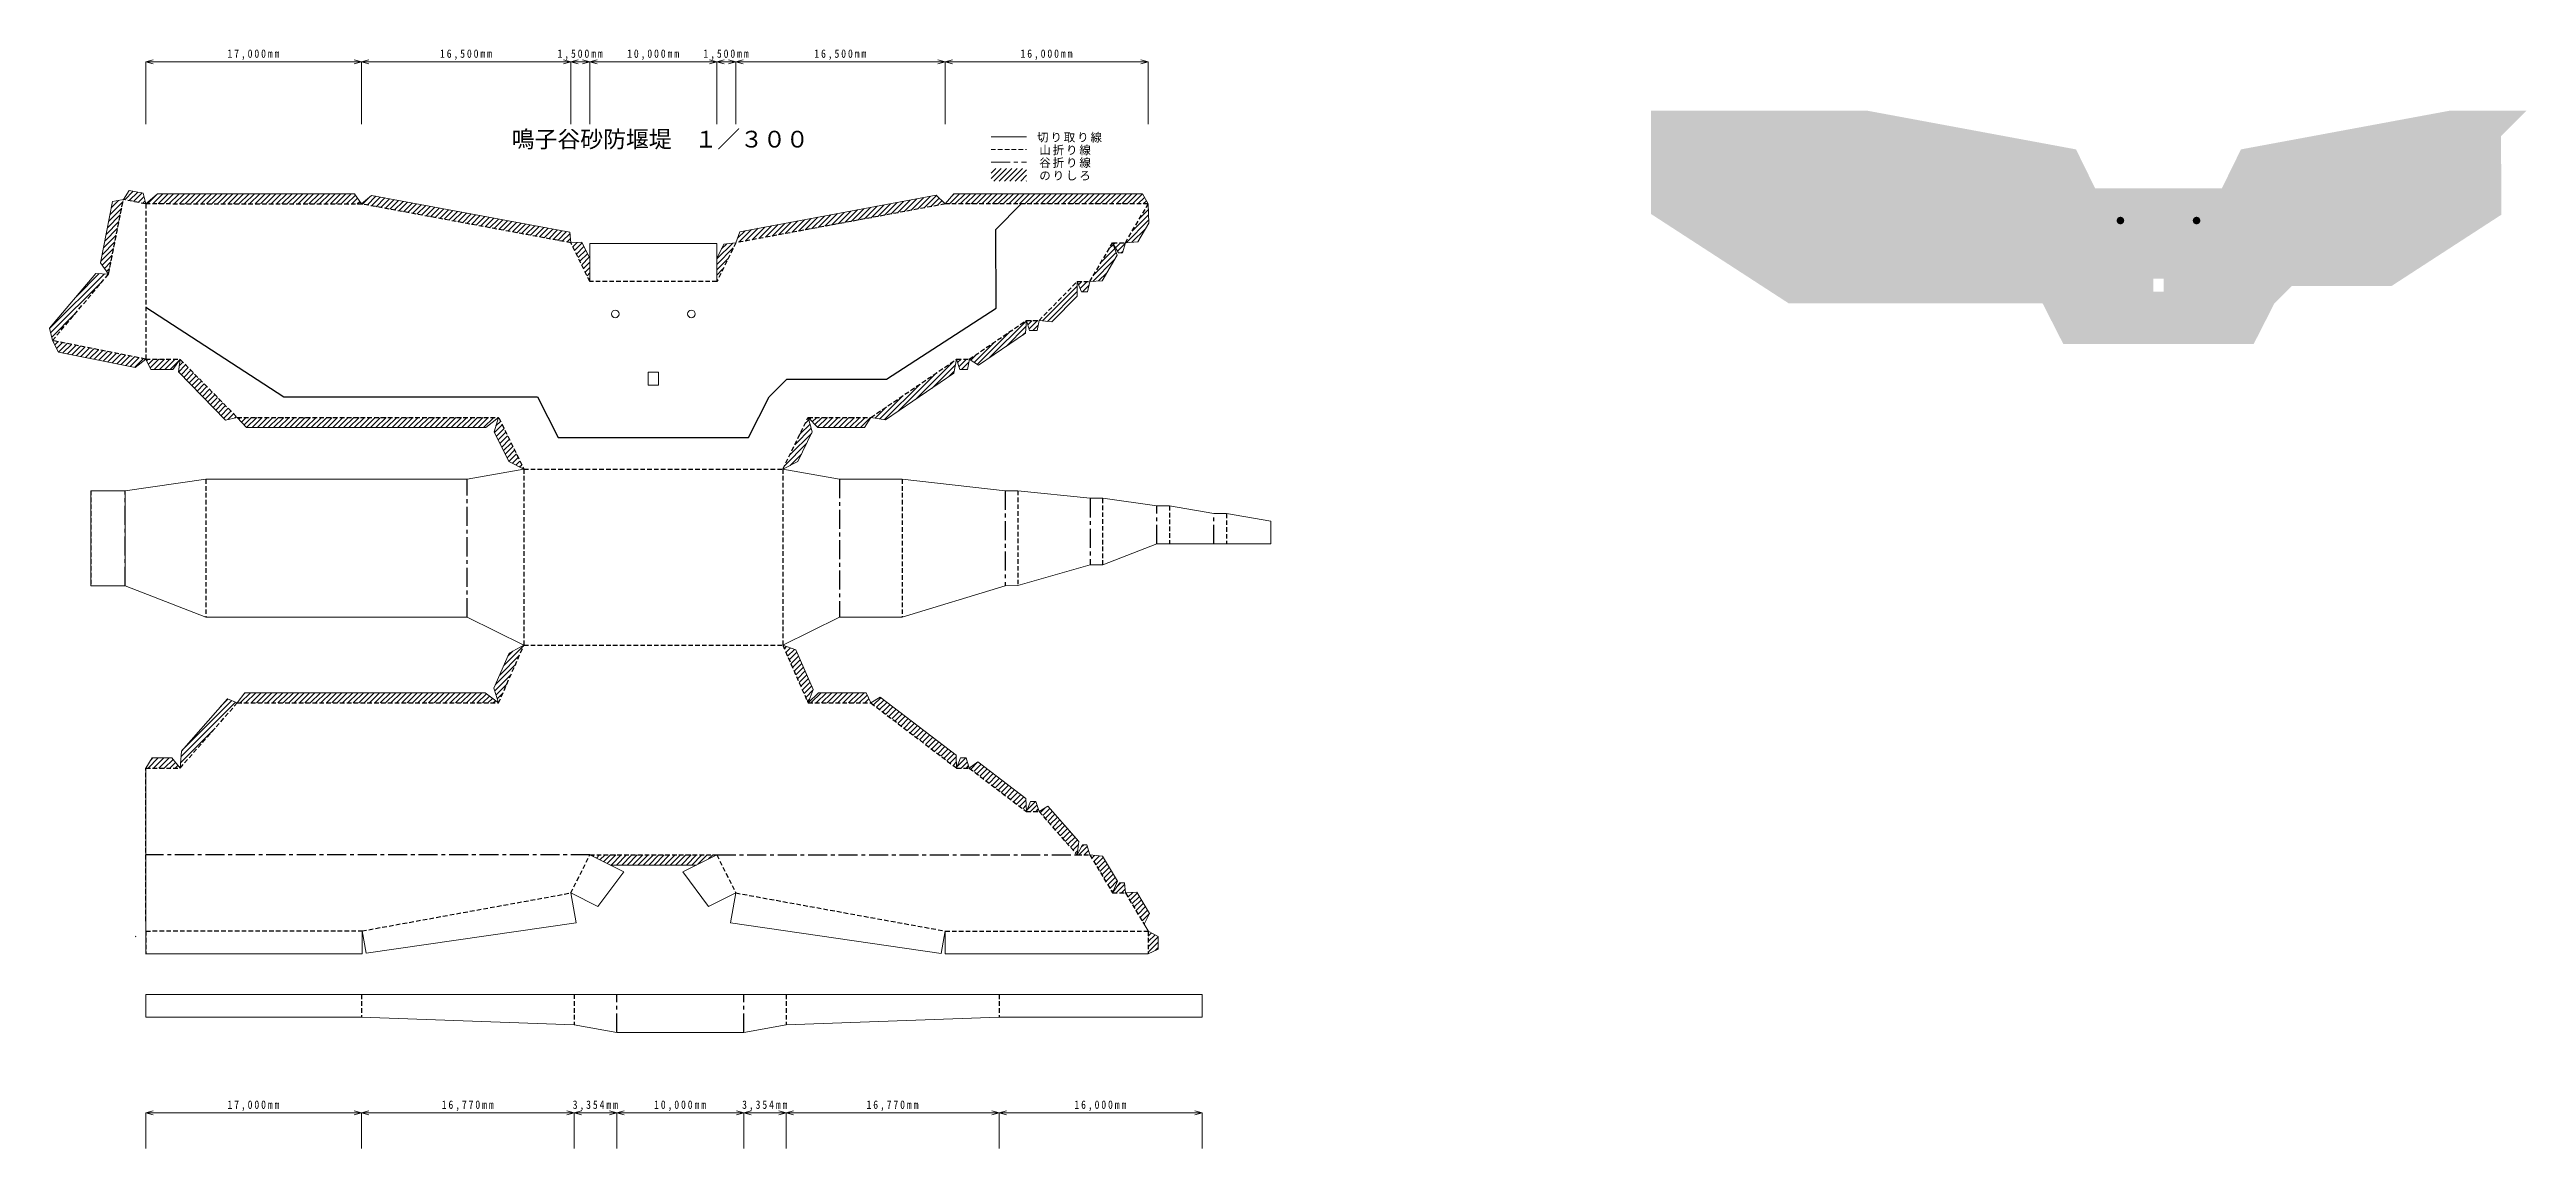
# Model space of a CAD drawing. Units: millimetres at full size, sheet at 1:300. Extents: x -1911260 to 408766, y -45196 to 976532.
# Drawn here: x -44187 to 151024, y -45196 to 41464 of the extents above; entities that cross this region are included whole.
import ezdxf
from ezdxf.enums import TextEntityAlignment as Align

# ---------------------------------------------------------------- set-up
doc = ezdxf.new("R2010")
doc.units = ezdxf.units.MM
doc.header["$LTSCALE"] = 300
doc.linetypes.add('CHAIN1', pattern=[8, 5, -1, 1, -1])
doc.linetypes.add('DASHED1', pattern=[1.8, 1.2, -0.6])
for name, color, linetype in [('0-2_本体補助', 7, 'Continuous'), ('0-4_谷折り', 2, 'CHAIN1'), ('0-7_ハッチ', 7, 'Continuous'), ('0-9_山折り', 7, 'DASHED1'), ('0-B_塗りつぶし', 253, 'Continuous')]:
    doc.layers.add(name, color=color, linetype=linetype)
for name, color, linetype, lineweight in [('0-3_ハッチ補助', 4, 'Continuous', 5), ('0-5_切り取り', 4, 'Continuous', 5), ('0-A_文字', 2, 'DASHED1', 5)]:
    doc.layers.add(name, color=color, linetype=linetype, lineweight=lineweight)
doc.styles.add('ＭＳ ゴシック', font='')
doc.styles.get('ＭＳ ゴシック').set_extended_font_data('MS Gothic')

msp = doc.modelspace()

# ---------------------------------------------------------------- texts
at = {"layer": '0-2_本体補助', "char_height": 659.8, "attachment_point": 7, "style": 'ＭＳ ゴシック'}
for s, insert in [('\\T1.39;\\W0.85;17,000mm', (-30163.9, 40641.8)), ('\\T1.39;\\W0.85;16,500mm', (-13413.9, 40641.8)), ('\\T1.39;\\W0.85;1,500mm', (-4151.4, 40641.8)), ('\\T1.39;\\W0.85;10,000mm', (1336.1, 40641.8)), ('\\T1.39;\\W0.85;1,500mm', (7348.6, 40641.8)), ('\\T1.39;\\W0.85;16,500mm', (16086.1, 40641.8)), ('\\T1.39;\\W0.85;16,000mm', (32336.1, 40641.8)), ('\\T1.39;\\W0.85;17,000mm', (-30163.9, -42240)), ('\\T1.39;\\W0.85;10,000mm', (3460.1, -42240)), ('\\T1.39;\\W0.85;16,000mm', (36584.1, -42240))]:
    msp.add_mtext(s, dxfattribs=dict(at, insert=insert))
at = {"layer": '0-3_ハッチ補助', "color": 7, "char_height": 659.8, "attachment_point": 7, "style": 'ＭＳ ゴシック'}
for s, insert in [('\\T1.39;\\W0.85;16,770mm', (-13278.9, -42240)), ('\\T1.39;\\W0.85;3,354mm', (-2954.4, -42240)), ('\\T1.39;\\W0.85;10,000mm', (3460.1, -42240)), ('\\T1.39;\\W0.85;3,354mm', (10399.6, -42240)), ('\\T1.39;\\W0.85;16,770mm', (20199.1, -42240))]:
    msp.add_mtext(s, dxfattribs=dict(at, insert=insert))
at = {"layer": '0-A_文字', "color": 4, "style": 'ＭＳ ゴシック'}
msp.add_text('鳴子谷砂防堰堤\u3000１／３００', height=1320, dxfattribs=at).set_placement((-7760.5, 33339.9), align=Align.BOTTOM_LEFT)
at = {"layer": '0-A_文字', "color": 7, "char_height": 659.8, "attachment_point": 7, "style": 'ＭＳ ゴシック'}
for s, insert in [('\\T1.17;切り取り線', (33644.1, 34125.2)), ('\\T1.17;山折り線', (33819.1, 33125.2)), ('\\T1.17;谷折り線', (33819.1, 32125.2)), ('\\T1.17;のりしろ', (33819.1, 31125.2))]:
    msp.add_mtext(s, dxfattribs=dict(at, insert=insert))

# ---------------------------------------------------------------- hatches: boundary and pattern name
at = {"layer": '0-B_塗りつぶし'}
msp.add_hatch(color=7, dxfattribs=at).paths.add_polyline_path([(125324, 27978.2, 1), (124724, 27978.2, 1)])

# ---------------------------------------------------------------- linework, layer by layer
at = {"layer": '0-3_ハッチ補助'}
for p, q in [((-36601.4, 40491.8), (-36021.8, 40647.1)), ((-36601.4, 40491.8), (-19601.4, 40491.8)), ((-36601.4, 40491.8), (-36021.8, 40336.5)), ((-36601.4, 40491.8), (-36601.4, 35589.6)), ((-19601.4, 40491.8), (-20180.9, 40647.1)), ((-19601.4, 40491.8), (-20180.9, 40336.5)), ((-19601.4, 40491.8), (-19021.8, 40647.1)), ((-19601.4, 40491.8), (-19601.4, 35589.6)), ((-19601.4, 40491.8), (-3101.4, 40491.8)), ((-19601.4, 40491.8), (-19021.8, 40336.5)), ((-3101.4, 40491.8), (-3680.9, 40647.1)), ((-3101.4, 40491.8), (-3680.9, 40336.5)), ((-3101.4, 40491.8), (-2521.8, 40647.1)), ((-3101.4, 40491.8), (-3101.4, 35589.6)), ((-3101.4, 40491.8), (-1601.4, 40491.8)), ((-3101.4, 40491.8), (-2521.8, 40336.5)), ((-1601.4, 40491.8), (-2180.9, 40647.1)), ((-1601.4, 40491.8), (-2180.9, 40336.5)), ((-1601.4, 40491.8), (-1021.8, 40647.1)), ((-1601.4, 40491.8), (-1601.4, 35589.6)), ((-1601.4, 40491.8), (8398.6, 40491.8)), ((-1601.4, 40491.8), (-1021.8, 40336.5)), ((8398.6, 40491.8), (7819.1, 40647.1)), ((8398.6, 40491.8), (7819.1, 40336.5)), ((8398.6, 40491.8), (8978.2, 40647.1)), ((8398.6, 40491.8), (8398.6, 35589.6)), ((8398.6, 40491.8), (9898.6, 40491.8)), ((8398.6, 40491.8), (8978.2, 40336.5)), ((9898.6, 40491.8), (9319.1, 40647.1)), ((9898.6, 40491.8), (9319.1, 40336.5)), ((9898.6, 40491.8), (10478.2, 40647.1)), ((9898.6, 40491.8), (9898.6, 35589.6)), ((9898.6, 40491.8), (26398.6, 40491.8)), ((9898.6, 40491.8), (10478.2, 40336.5)), ((26398.6, 40491.8), (25819.1, 40647.1)), ((26398.6, 40491.8), (25819.1, 40336.5)), ((26398.6, 40491.8), (26978.2, 40647.1)), ((26398.6, 40491.8), (26398.6, 35589.6)), ((26398.6, 40491.8), (42398.6, 40491.8)), ((26398.6, 40491.8), (26978.2, 40336.5)), ((42398.6, 40491.8), (41819.1, 40647.1)), ((42398.6, 40491.8), (41819.1, 40336.5)), ((42398.6, 40491.8), (42398.6, 35589.6)), ((-36601.4, -42390), (-36021.8, -42234.8)), ((-36601.4, -42390), (-19601.4, -42390)), ((-36601.4, -42390), (-36021.8, -42545.3)), ((-36601.4, -42390), (-36601.4, -45195.8)), ((-19601.4, -42390), (-20180.9, -42234.8)), ((-19601.4, -42390), (-20180.9, -42545.3)), ((-19601.4, -42390), (-19021.8, -42234.8)), ((-19601.4, -42390), (-19601.4, -45195.8)), ((-19601.4, -42390), (-2831.4, -42390)), ((-19601.4, -42390), (-19021.8, -42545.3)), ((-19601.4, -42390), (-19601.4, -45195.8)), ((-2831.4, -42390), (-3410.9, -42234.8)), ((-2831.4, -42390), (-3410.9, -42545.3)), ((-2831.4, -42390), (-2251.8, -42234.8)), ((-2831.4, -42390), (-2831.4, -45195.8)), ((-2831.4, -42390), (522.6, -42390)), ((-2831.4, -42390), (-2251.8, -42545.3)), ((522.6, -42390), (-56.9, -42234.8)), ((522.6, -42390), (-56.9, -42545.3)), ((522.6, -42390), (1102.2, -42234.8)), ((522.6, -42390), (1102.2, -42234.8)), ((522.6, -42390), (10522.6, -42390)), ((522.6, -42390), (1102.2, -42545.3)), ((522.6, -42390), (522.6, -45195.8)), ((522.6, -42390), (522.6, -45195.8)), ((522.6, -42390), (10522.6, -42390)), ((522.6, -42390), (1102.2, -42545.3)), ((10522.6, -42390), (9943.1, -42234.8)), ((10522.6, -42390), (9943.1, -42234.8)), ((10522.6, -42390), (9943.1, -42545.3)), ((10522.6, -42390), (9943.1, -42545.3)), ((10522.6, -42390), (11102.2, -42234.8)), ((10522.6, -42390), (10522.6, -45195.8)), ((10522.6, -42390), (10522.6, -45195.8)), ((10522.6, -42390), (13876.6, -42390)), ((10522.6, -42390), (11102.2, -42545.3)), ((13876.6, -42390), (13297.1, -42234.8)), ((13876.6, -42390), (13297.1, -42545.3)), ((13876.6, -42390), (14456.2, -42234.8)), ((13876.6, -42390), (13876.6, -45195.8)), ((13876.6, -42390), (30646.6, -42390)), ((13876.6, -42390), (14456.2, -42545.3)), ((30646.6, -42390), (30067.1, -42234.8)), ((30646.6, -42390), (30067.1, -42545.3)), ((30646.6, -42390), (31226.2, -42234.8)), ((46646.6, -42390), (30646.6, -42390)), ((30646.6, -42390), (31226.2, -42545.3)), ((30646.6, -42390), (30646.6, -45195.8)), ((30646.6, -42390), (30646.6, -45195.8)), ((46646.6, -42390), (46067.1, -42234.8)), ((46646.6, -42390), (46067.1, -42545.3)), ((46646.6, -42390), (46646.6, -45195.8))]:
    msp.add_line(p, q, dxfattribs=at)
at = {"layer": '0-4_谷折り'}
for p, q in [((-38236.4, -826.4), (-38236.4, 6673.6)), ((-11273.4, -3301.4), (-11273.4, 7573.6)), ((18070.6, 7573.6), (18070.6, -3301.4)), ((31132.6, 6673.6), (31132.6, -826.4)), ((37832.6, 6073.6), (37832.6, 823.6)), ((43074.6, 2473.6), (43074.6, 5473.6)), ((47572.6, 2473.6), (47572.6, 4873.6)), ((-1601.4, -22045.9), (-36601.4, -22045.9)), ((8398.6, -22045.9), (36798.6, -22045.9)), ((522.6, -36045.9), (522.6, -33048.9)), ((10522.6, -36045.9), (10522.6, -33048.9))]:
    msp.add_line(p, q, dxfattribs=at)
at = {"layer": '0-5_切り取り'}
for p, q in [((-39216.2, 29466.7), (-40178.9, 24648.8)), ((-2239.1, 26282), (-1601.4, 24981.1)), ((-1601.4, 26157.8), (-1601.4, 23163.6)), ((8960.6, 26127.6), (8398.6, 24981.1)), ((40056.2, 25423.6), (40377, 25423.6)), ((40598.6, 26223.6), (40377, 25423.6)), ((-40540.7, 23809.1), (-44187.2, 19480.4)), ((-39542.2, 23752.6), (-40540.7, 23809.1)), ((-40178.9, 24648.8), (-39542.2, 23752.6)), ((38766.9, 23231.9), (39945.2, 25234.9)), ((8398.6, 23163.6), (8381.7, 23231)), ((36798.6, 23163.6), (36792.8, 22015)), ((37798.6, 23163.6), (38766.9, 23231.9)), ((32725.8, 19086.7), (32798.6, 20103.6)), ((-44187.2, 19480.4), (-43953.9, 18515.6)), ((32725.8, 19086.7), (29015.2, 16563.4)), ((28167.2, 16243.6), (28310.9, 17052)), ((28298.6, 17043.6), (29015.2, 16563.4)), ((15598.6, 12453.6), (15928.8, 11309.7)), ((-6801.4, 8373.6), (-7986.8, 8974.3)), ((-40936.4, 6673.6), (-38236.4, 6673.6)), ((-40936.4, 6673.6), (-40936.4, -826.4)), ((-40936.4, -826.4), (-38236.4, -826.4)), ((-6801.4, -5501.4), (-11273.4, -3301.4)), ((-30169, -9727.5), (-33794, -13863.6)), ((-30169, -9727.5), (-29401.4, -10065.4)), ((-36601.4, -15199.9), (-36601.4, -29845.9)), ((-33794, -13863.6), (-33901.4, -15199.9)), ((-4.5, -22845.9), (6794.6, -22845.9)), ((40598.6, -25045.9), (40521.7, -24245.9)), ((40598.6, -25045.9), (41493.8, -24982.9)), ((41493.8, -24982.9), (42498.2, -26656.9)), ((-36601.4, -27267.6), (-36601.4, -28045.9)), ((-19555.2, -28048.9), (-19555.2, -29845.9)), ((26398.6, -28045.9), (26398.6, -29845.9)), ((-36601.4, -29845.9), (-19555.2, -29845.9)), ((26398.6, -29845.9), (42398.6, -29845.9)), ((-19603, -33045.9), (-36601.4, -33045.9))]:
    msp.add_line(p, q, dxfattribs=at)
at = {"layer": '0-5_切り取り', "color": 2, "linetype": 'CHAIN1'}
msp.add_line((-38236.4, 6673.6), (-38236.4, -826.4), dxfattribs=at)
at = {"layer": '0-5_切り取り'}
for points in [[(-39216.2, 29466.7), (-38366.5, 29636.3), (-37903.1, 30359.5), (-36799.3, 30139), (-36601.4, 29283.6), (-35674.3, 30083.6), (-20145.9, 30083.6), (-19601.4, 29283.6), (-18820.4, 29952.4), (-3170.3, 27050), (-3101.4, 26223.6), (-2239.1, 26282)], [(10223.4, 27097.5), (25692.7, 29966.3), (26398.6, 29283.6), (27089.2, 30083.6), (41943.4, 30083.6), (42398.6, 29283.6), (42442.8, 27780.9)], [(40598.6, 26223.6), (41576.2, 26307.6), (42442.8, 27780.9)], [(-1601.4, 26157.8), (8398.6, 26157.8), (8398.6, 23163.6)], [(10223.4, 27097.5), (9898.6, 26223.6), (8960.6, 26127.6)], [(40056.2, 25423.6), (39598.6, 26223.6), (39945.2, 25234.9)], [(33798.6, 20103.6), (34806.9, 19989.3), (36792.8, 22015)], [(36798.6, 23163.6), (37134.6, 22363.6), (37615.2, 22363.6), (37798.6, 23163.6)], [(32798.6, 20103.6), (33044.9, 19303.6), (33662.7, 19303.6), (33798.6, 20103.6)], [(-43953.9, 18515.6), (-43486.6, 17606.4), (-37431.5, 16396.4), (-36604.4, 17047)], [(-33901.4, 17043.6), (-34479, 16243.7), (-36190.9, 16244.1), (-36604.4, 17047)], [(-33901.4, 17043.6), (-34035.2, 16037.4), (-30315.8, 12243.5)], [(27298.6, 17043.6), (27089.6, 15934), (21708.5, 12274.9), (20548.6, 12453.6), (20045.6, 11653.6)], [(27298.6, 17043.6), (27544.9, 16243.6), (28153.6, 16243.6)], [(-7986.8, 8974.3), (-9141.1, 11329.1), (-8801.4, 12453.6), (-9807.2, 11653.6), (-28662.3, 11653.6), (-29401.4, 12453.6), (-30315.8, 12243.5)], [(15598.6, 12453.6), (16370.6, 11653.6), (20045.6, 11653.6)], [(13598.6, 8373.6), (14784, 8974.3), (15928.8, 11309.7)], [(-38236.4, 6673.6), (-31873.4, 7573.6), (-11273.4, 7573.6), (-6801.4, 8373.6)], [(13598.6, 8373.6), (18070.6, 7573.6), (23020.6, 7573.6), (31132.6, 6673.6)], [(31132.6, 6673.6), (32132.6, 6673.6), (37832.6, 6073.6), (38832.6, 6073.6), (43074.6, 5473.6), (44074.6, 5473.6)], [(31132.6, -826.4), (32132.6, -797.9), (37832.6, 823.6), (38832.6, 823.6), (43074.6, 2473.6), (52070.6, 2473.6), (52070.6, 4273.6), (48572.6, 4873.6), (47572.6, 4873.6), (44074.6, 5473.6)], [(-38236.4, -826.4), (-31873.4, -3301.4), (-11273.4, -3301.4)], [(31132.6, -826.4), (23020.6, -3301.4), (18070.6, -3301.4), (13598.6, -5501.4)], [(-29401.4, -10065.4), (-28801.3, -9265.4), (-9854.9, -9265.4), (-8801.4, -10065.4), (-9162.5, -8896.4), (-7950.3, -6130.1), (-6801.4, -5501.4)], [(13598.6, -5501.4), (14638.6, -5881.3), (16006.7, -9003.4), (15598.6, -10065.4), (16421.6, -9265.4), (20174.5, -9265.4), (20548.6, -10065.4), (21267.4, -9607), (27277.9, -14179), (27298.6, -15199.9), (27612.9, -14399.9), (28056.3, -14399.9), (28298.6, -15199.9), (28976.5, -14710.4), (32758.1, -17587), (32798.6, -18622.9), (33118.3, -17822.9), (33533.7, -17822.9), (33798.6, -18622.9), (34494.8, -18203.4), (36940.9, -20994.5), (36798.6, -22045.9), (37234.8, -21245.9), (37573, -21245.9), (37793.5, -22027.7)], [(-36601.4, -15199.9), (-36090.7, -14399.9), (-34545.4, -14399.9), (-33901.4, -15199.9)], [(-19555.2, -28040.5), (-19234, -29805.7), (-2673.8, -27401.7), (-3104.7, -25046.6), (-963.1, -26117), (1075.7, -23387), (-1601.4, -22045.9)], [(8398.6, -22045.9), (5717, -23383.4), (7750.9, -26117), (9898.4, -25045.9), (9470.3, -27401.4), (26077.1, -29811), (26399.1, -28040.1)], [(37798.6, -22045.9), (38786.3, -22137.1), (39976, -24120), (39598.6, -25045.9), (40167.2, -24245.9), (40521.7, -24245.9)], [(42498.2, -26656.9), (42074.2, -27505.1), (42392.4, -28035.5)], [(42398.6, -28045.9), (43198.6, -28475.1), (43198.6, -29483.4), (42398.6, -29845.9)], [(-36601.4, -33045.9), (-36601.4, -34845.9), (-19601.4, -34845.9)], [(-19601.4, -33051.7), (46646.6, -33051.7), (46646.6, -34845.9), (30646.6, -34845.9), (13876.6, -35445.9), (10522.6, -36045.9), (522.6, -36045.9), (-2831.4, -35445.9), (-19601.4, -34845.9)]]:
    msp.add_lwpolyline(points, dxfattribs=at)
msp.add_lwpolyline([(2998.6, 16023.6), (2998.6, 15003.6), (3798.6, 15003.6), (3798.6, 16023.6)], close=True, dxfattribs=at)
for centre in [(398.6, 20613.6), (6398.6, 20613.6)]:
    msp.add_circle(centre, 300, dxfattribs=at)
at = {"layer": '0-7_ハッチ'}
for p, q in [((30017.6, 31290.4), (30805.1, 32077.9)), ((30017.6, 31714.6), (30380.8, 32077.9)), ((30229.3, 31077.9), (31229.3, 32077.9)), ((30653.6, 31077.9), (31653.6, 32077.9)), ((31077.9, 31077.9), (32077.9, 32077.9)), ((31502.1, 31077.9), (32502.1, 32077.9)), ((31926.4, 31077.9), (32817.6, 31969)), ((32350.7, 31077.9), (32817.6, 31544.8)), ((-39416.1, 28466.1), (-38396.6, 29485.7)), ((-39310.2, 28996.3), (-38745.9, 29560.6)), ((-38266, 29616.2), (-37586.1, 30296.2)), ((-37912.4, 29545.6), (-37232.5, 30225.5)), ((-37558.8, 29474.9), (-36878.8, 30154.9)), ((-37205.2, 29404.3), (-36737.5, 29872)), ((-36851.6, 29333.6), (-36657.8, 29527.4)), ((-36477.3, 29283.6), (-35696.4, 30064.5)), ((-36053.1, 29283.6), (-35253.1, 30083.6)), ((-35628.8, 29283.6), (-34828.8, 30083.6)), ((-35204.5, 29283.6), (-34404.5, 30083.6)), ((-34780.3, 29283.6), (-33980.3, 30083.6)), ((-34356, 29283.6), (-33556, 30083.6)), ((-33931.7, 29283.6), (-33131.7, 30083.6)), ((-33507.5, 29283.6), (-32707.5, 30083.6)), ((-33083.2, 29283.6), (-32283.2, 30083.6)), ((-32658.9, 29283.6), (-31858.9, 30083.6)), ((-32234.7, 29283.6), (-31434.7, 30083.6)), ((-31810.4, 29283.6), (-31010.4, 30083.6)), ((-31386.1, 29283.6), (-30586.1, 30083.6)), ((-30961.9, 29283.6), (-30161.9, 30083.6)), ((-30537.6, 29283.6), (-29737.6, 30083.6)), ((-30113.4, 29283.6), (-29313.4, 30083.6)), ((-29689.1, 29283.6), (-28889.1, 30083.6)), ((-29264.8, 29283.6), (-28464.8, 30083.6)), ((-28840.6, 29283.6), (-28040.6, 30083.6)), ((-28416.3, 29283.6), (-27616.3, 30083.6)), ((-27992, 29283.6), (-27192, 30083.6)), ((-27567.8, 29283.6), (-26767.8, 30083.6)), ((-27143.5, 29283.6), (-26343.5, 30083.6)), ((-26719.2, 29283.6), (-25919.2, 30083.6)), ((-26295, 29283.6), (-25495, 30083.6)), ((-25870.7, 29283.6), (-25070.7, 30083.6)), ((-25446.5, 29283.6), (-24646.5, 30083.6)), ((-25022.2, 29283.6), (-24222.2, 30083.6)), ((-24597.9, 29283.6), (-23797.9, 30083.6)), ((-24173.7, 29283.6), (-23373.7, 30083.6)), ((-23749.4, 29283.6), (-22949.4, 30083.6)), ((-23325.1, 29283.6), (-22525.1, 30083.6)), ((-22900.9, 29283.6), (-22100.9, 30083.6)), ((-22476.6, 29283.6), (-21676.6, 30083.6)), ((-22052.3, 29283.6), (-21252.3, 30083.6)), ((-21628.1, 29283.6), (-20828.1, 30083.6)), ((-21203.8, 29283.6), (-20403.8, 30083.6)), ((-20779.5, 29283.6), (-20078.5, 29984.6)), ((-20355.3, 29283.6), (-19906.7, 29732.2)), ((-19931, 29283.6), (-19734.9, 29479.8)), ((-19521.6, 29268.8), (-18942.5, 29847.9)), ((-19163.7, 29202.4), (-18477.3, 29888.8)), ((-18805.8, 29136.1), (-18119.4, 29822.4)), ((-18447.9, 29069.7), (-17761.5, 29756)), ((-18090, 29003.3), (-17403.6, 29689.7)), ((-17732.1, 28936.9), (-17045.7, 29623.3)), ((-17374.2, 28870.6), (-16687.9, 29556.9)), ((-17016.3, 28804.2), (-16330, 29490.6)), ((-16658.4, 28737.8), (-15972.1, 29424.2)), ((-16300.5, 28671.5), (-15614.2, 29357.8)), ((-15942.6, 28605.1), (-15256.3, 29291.4)), ((21085.8, 28298.3), (22084.7, 29297.2)), ((21606.7, 28394.9), (22605.6, 29393.8)), ((22127.6, 28491.5), (23126.5, 29490.4)), ((22648.4, 28588.1), (23647.3, 29587)), ((23169.3, 28684.7), (24168.2, 29683.6)), ((23690.1, 28781.3), (24689, 29780.2)), ((24211, 28877.9), (25209.9, 29876.8)), ((24731.9, 28974.5), (25708.5, 29951.1)), ((25252.7, 29071.1), (25924.2, 29742.5)), ((25773.6, 29167.7), (26139.8, 29533.9)), ((26294.4, 29264.3), (26355.5, 29325.3)), ((26738, 29283.6), (27538, 30083.6)), ((26934.2, 29904), (27113.8, 30083.6)), ((27162.3, 29283.6), (27962.3, 30083.6)), ((27586.6, 29283.6), (28386.6, 30083.6)), ((28010.8, 29283.6), (28810.8, 30083.6)), ((28435.1, 29283.6), (29235.1, 30083.6)), ((28859.4, 29283.6), (29659.4, 30083.6)), ((29283.6, 29283.6), (30083.6, 30083.6)), ((29707.9, 29283.6), (30507.9, 30083.6)), ((30132.1, 29283.6), (30932.1, 30083.6)), ((30556.4, 29283.6), (31356.4, 30083.6)), ((30980.7, 29283.6), (31780.7, 30083.6)), ((31404.9, 29283.6), (32204.9, 30083.6)), ((31829.2, 29283.6), (32629.2, 30083.6)), ((32253.5, 29283.6), (33053.5, 30083.6)), ((32677.7, 29283.6), (33477.7, 30083.6)), ((32774.9, 31077.9), (32817.6, 31120.5)), ((33102, 29283.6), (33902, 30083.6)), ((33526.3, 29283.6), (34326.3, 30083.6)), ((33950.5, 29283.6), (34750.5, 30083.6)), ((34374.8, 29283.6), (35174.8, 30083.6)), ((34799, 29283.6), (35599, 30083.6)), ((35223.3, 29283.6), (36023.3, 30083.6)), ((35647.6, 29283.6), (36447.6, 30083.6)), ((36071.8, 29283.6), (36871.8, 30083.6)), ((36496.1, 29283.6), (37296.1, 30083.6)), ((36920.4, 29283.6), (37720.4, 30083.6)), ((37344.6, 29283.6), (38144.6, 30083.6)), ((37768.9, 29283.6), (38568.9, 30083.6)), ((38193.2, 29283.6), (38993.2, 30083.6)), ((38617.4, 29283.6), (39417.4, 30083.6)), ((39041.7, 29283.6), (39841.7, 30083.6)), ((39466, 29283.6), (40266, 30083.6)), ((39890.2, 29283.6), (40690.2, 30083.6)), ((40314.5, 29283.6), (41114.5, 30083.6)), ((40738.7, 29283.6), (41538.7, 30083.6)), ((41163, 29283.6), (41950.5, 30071.1)), ((41587.3, 29283.6), (42104.4, 29800.7)), ((42011.5, 29283.6), (42258.2, 29530.3)), ((-39839.9, 26345.3), (-38820.4, 27364.8)), ((-39734, 26875.5), (-38714.4, 27895)), ((-39628, 27405.7), (-38608.5, 28425.2)), ((-39522.1, 27935.9), (-38502.5, 28955.4)), ((-15584.8, 28538.7), (-14898.4, 29225.1)), ((-15226.9, 28472.3), (-14540.5, 29158.7)), ((-14869, 28406), (-14182.6, 29092.3)), ((-14511.1, 28339.6), (-13824.7, 29025.9)), ((-14153.2, 28273.2), (-13466.8, 28959.6)), ((-13795.3, 28206.8), (-13108.9, 28893.2)), ((-13437.4, 28140.5), (-12751, 28826.8)), ((-13079.5, 28074.1), (-12393.2, 28760.5)), ((-12721.6, 28007.7), (-12035.3, 28694.1)), ((-12363.7, 27941.4), (-11677.4, 28627.7)), ((-12005.8, 27875), (-11319.5, 28561.3)), ((-11647.9, 27808.6), (-10961.6, 28495)), ((-11290.1, 27742.2), (-10603.7, 28428.6)), ((-10932.2, 27675.9), (-10245.8, 28362.2)), ((-10574.3, 27609.5), (-9887.9, 28295.8)), ((-10216.4, 27543.1), (-9530, 28229.5)), ((-9858.5, 27476.8), (-9172.1, 28163.1)), ((-9500.6, 27410.4), (-8814.2, 28096.7)), ((-9142.7, 27344), (-8456.4, 28030.4)), ((-8784.8, 27277.6), (-8098.5, 27964)), ((-8426.9, 27211.3), (-7740.6, 27897.6)), ((-8069, 27144.9), (-7382.7, 27831.2)), ((-7711.1, 27078.5), (-7024.8, 27764.9)), ((-7353.2, 27012.1), (-6666.9, 27698.5)), ((-6995.4, 26945.8), (-6309, 27632.1)), ((-6637.5, 26879.4), (-5951.1, 27565.8)), ((-6279.6, 26813), (-5593.2, 27499.4)), ((-5921.7, 26746.7), (-5235.3, 27433)), ((-5563.8, 26680.3), (-4877.4, 27366.6)), ((10668.6, 26366.4), (11667.5, 27365.3)), ((11189.5, 26463), (12188.4, 27461.9)), ((11710.4, 26559.6), (12709.3, 27558.5)), ((12231.2, 26656.2), (13230.1, 27655.1)), ((12752.1, 26752.8), (13751, 27751.7)), ((13272.9, 26849.4), (14271.8, 27848.3)), ((13793.8, 26946), (14792.7, 27944.9)), ((14314.7, 27042.6), (15313.6, 28041.5)), ((14835.5, 27139.2), (15834.4, 28138.1)), ((15356.4, 27235.8), (16355.3, 28234.7)), ((15877.2, 27332.4), (16876.1, 28331.3)), ((16398.1, 27429), (17397, 28427.9)), ((16919, 27525.6), (17917.9, 28524.5)), ((17439.8, 27622.2), (18438.7, 28621.1)), ((17960.7, 27718.8), (18959.6, 28717.7)), ((18481.5, 27815.4), (19480.4, 28814.2)), ((19002.4, 27912), (20001.3, 28910.8)), ((19523.3, 28008.5), (20522.2, 29007.4)), ((20044.1, 28105.1), (21043, 29104)), ((20565, 28201.7), (21563.9, 29200.6)), ((40653.3, 26228.3), (42436, 28011)), ((41133.3, 27132.6), (42423.9, 28423.2)), ((41739.4, 28163), (42411.8, 28835.3)), ((42345.5, 29193.3), (42399.7, 29247.5)), ((-40157.8, 24754.6), (-39138.2, 25774.2)), ((-40051.8, 25284.9), (-39032.3, 26304.4)), ((-39945.9, 25815.1), (-38926.3, 26834.6)), ((-5205.9, 26613.9), (-4519.5, 27300.3)), ((-4848, 26547.5), (-4161.7, 27233.9)), ((-4490.1, 26481.2), (-3803.8, 27167.5)), ((-4132.2, 26414.8), (-3445.9, 27101.1)), ((-3774.3, 26348.4), (-3162.8, 26959.9)), ((-3416.4, 26282), (-3130.1, 26568.3)), ((-3084.7, 26189.5), (-3046.9, 26227.3)), ((-2945.1, 25904.8), (-2591.8, 26258.1)), ((-2805.6, 25620.1), (-2207.7, 26218)), ((-2666, 25335.4), (-2068.1, 25933.3)), ((-2526.4, 25050.7), (-1928.6, 25648.6)), ((8398.6, 24944.9), (9652.1, 26198.4)), ((8398.6, 24520.7), (9703.5, 25825.5)), ((8771.7, 25742.3), (9179.5, 26150)), ((10029.5, 26575.8), (10625.8, 27172.1)), ((10147.8, 26269.8), (11146.7, 27268.7)), ((38098.7, 23673.7), (39871.1, 25446.2)), ((38704.7, 24704), (39761, 25760.3)), ((39310.8, 25734.4), (39650.9, 26074.5)), ((39671.9, 26095.5), (39800.1, 26223.6)), ((39826.3, 25825.6), (40224.3, 26223.6)), ((39980.6, 25555.7), (40579.5, 26154.5)), ((40272.9, 25423.6), (40416.9, 25567.7)), ((41117.4, 26268.2), (42175.2, 27326)), ((-44181.7, 19457.9), (-39868.5, 23771.1)), ((-42068.5, 21995.4), (-40270.1, 23793.8)), ((-40037.9, 24450.3), (-39244.2, 25244)), ((-39861.6, 24202.2), (-39350.1, 24713.8)), ((-39685.4, 23954.2), (-39456.1, 24183.6)), ((-2386.9, 24766), (-1789, 25363.9)), ((-2247.3, 24481.3), (-1649.4, 25079.2)), ((-2107.8, 24196.6), (-1601.4, 24703)), ((-1968.2, 23911.9), (-1601.4, 24278.7)), ((-1828.6, 23627.2), (-1601.4, 23854.5)), ((-1828.6, 23627.2), (-1601.4, 23854.5)), ((-1689.1, 23342.5), (-1601.4, 23430.2)), ((8398.6, 24096.4), (9295.5, 24993.3)), ((8398.6, 23672.1), (8887.6, 24161.1)), ((38029.1, 23179.9), (39746.6, 24897.4)), ((38485.6, 23212.1), (39140.5, 23867)), ((-44099.1, 19116.2), (-39966.8, 23248.5)), ((8398.6, 23247.9), (8479.6, 23328.9)), ((34073.2, 20072.5), (36796.8, 22796)), ((34454.3, 20029.3), (36794.6, 22369.6)), ((36906.8, 22906.1), (37164.3, 23163.6)), ((37032.3, 22607.3), (37588.6, 23163.6)), ((37212.9, 22363.6), (37734.9, 22885.6)), ((-44016.5, 18774.6), (-42234.6, 20556.5)), ((29878.2, 17150.3), (32796.1, 20068.2)), ((31204.1, 18051.9), (32763.4, 19611.2)), ((32806.4, 20078.4), (32831.5, 20103.6)), ((32906.2, 19754), (33255.8, 20103.6)), ((33006.1, 19429.6), (33680.1, 20103.6)), ((33304.3, 19303.6), (33736, 19735.3)), ((-43919, 18447.8), (-43868.3, 18498.5)), ((-43775, 18167.6), (-43514.7, 18427.8)), ((-43631, 17887.3), (-43161.1, 18357.2)), ((-43486.9, 17607.1), (-42807.5, 18286.5)), ((-43133.9, 17535.9), (-42453.9, 18215.8)), ((-42780.3, 17465.2), (-42100.3, 18145.2)), ((-42426.7, 17394.6), (-41746.7, 18074.5)), ((-42073, 17323.9), (-41393.1, 18003.9)), ((-41719.4, 17253.3), (-41039.5, 17933.2)), ((-41365.8, 17182.6), (-40685.9, 17862.6)), ((-41012.2, 17112), (-40332.3, 17791.9)), ((-40658.6, 17041.3), (-39978.7, 17721.2)), ((-40305, 16970.6), (-39625.1, 17650.6)), ((-39951.4, 16900), (-39271.5, 17579.9)), ((28672.5, 16793.1), (30249.8, 18370.4)), ((28926.5, 16622.8), (31575.7, 19272)), ((32529.9, 18953.4), (32730.7, 19154.2)), ((-39597.8, 16829.3), (-38917.9, 17509.3)), ((-39244.2, 16758.7), (-38564.2, 17438.6)), ((-38890.6, 16688), (-38210.6, 17368)), ((-38537, 16617.3), (-37857, 17297.3)), ((-38183.4, 16546.7), (-37503.4, 17226.6)), ((-37829.8, 16476), (-37149.8, 17156)), ((-37476.2, 16405.4), (-36796.2, 17085.3)), ((-36538.4, 16918.9), (-36410.5, 17046.7)), ((-36394.2, 16638.8), (-35986.8, 17046.2)), ((-36250, 16358.8), (-35563.1, 17045.7)), ((-35940.4, 16244.1), (-35139.3, 17045.2)), ((-35516.2, 16244), (-34715.6, 17044.6)), ((-35092.1, 16243.9), (-34291.9, 17044.1)), ((-34667.9, 16243.8), (-33988, 16923.7)), ((-34030.5, 16032.6), (-33464.8, 16598.3)), ((-33971.6, 16515.9), (-33674.9, 16812.6)), ((-33906.5, 17005.2), (-33884.9, 17026.8)), ((-33820.5, 15818.4), (-33254.8, 16384.1)), ((-33610.5, 15604.2), (-33044.8, 16169.9)), ((-33400.4, 15389.9), (-32834.7, 15955.6)), ((-33190.4, 15175.7), (-32624.7, 15741.4)), ((22722.5, 12964.4), (25745.7, 15987.6)), ((24048.3, 13866), (27071.5, 16889.2)), ((25374.1, 14767.5), (27217, 16610.4)), ((26699.9, 15669.1), (27118.5, 16087.7)), ((27381.4, 16774.8), (27650.2, 17043.6)), ((27481.2, 16450.4), (28074.5, 17043.6)), ((27698.7, 16243.6), (28254.3, 16799.2)), ((28123, 16243.6), (28160.4, 16281)), ((28418.4, 16963.3), (28924, 17468.9)), ((-32980.4, 14961.5), (-32414.7, 15527.2)), ((-32770.4, 14747.2), (-32204.6, 15312.9)), ((-32560.3, 14533), (-31994.6, 15098.7)), ((-32350.3, 14318.8), (-31784.6, 14884.5)), ((-32140.3, 14104.5), (-31574.5, 14670.2)), ((-31930.2, 13890.3), (-31364.5, 14456)), ((-31720.2, 13676.1), (-31154.5, 14241.8)), ((-31510.2, 13461.8), (-30944.4, 14027.5)), ((-31300.1, 13247.6), (-30734.4, 13813.3)), ((21254.4, 12344.9), (23094.1, 14184.5)), ((21622, 12288.2), (24419.9, 15086.1)), ((-31090.1, 13033.4), (-30524.4, 13599.1)), ((-30880.1, 12819.1), (-30314.4, 13384.8)), ((-30670, 12604.9), (-30104.3, 13170.6)), ((-30460, 12390.7), (-29894.3, 12956.4)), ((-30143.2, 12283.2), (-29684.3, 12742.1)), ((-29592.4, 12409.7), (-29474.2, 12527.9)), ((-29268.3, 12309.6), (-29124.3, 12453.6)), ((-29064.6, 12089.1), (-28700, 12453.6)), ((-28860.8, 11868.5), (-28275.7, 12453.6)), ((-28651.5, 11653.6), (-27851.5, 12453.6)), ((-28227.2, 11653.6), (-27427.2, 12453.6)), ((-27802.9, 11653.6), (-27002.9, 12453.6)), ((-27378.7, 11653.6), (-26578.7, 12453.6)), ((-26954.4, 11653.6), (-26154.4, 12453.6)), ((-26530.2, 11653.6), (-25730.2, 12453.6)), ((-26105.9, 11653.6), (-25305.9, 12453.6)), ((-25681.6, 11653.6), (-24881.6, 12453.6)), ((-25257.4, 11653.6), (-24457.4, 12453.6)), ((-24833.1, 11653.6), (-24033.1, 12453.6)), ((-24408.8, 11653.6), (-23608.8, 12453.6)), ((-23984.6, 11653.6), (-23184.6, 12453.6)), ((-23560.3, 11653.6), (-22760.3, 12453.6)), ((-23136, 11653.6), (-22336, 12453.6)), ((-22711.8, 11653.6), (-21911.8, 12453.6)), ((-22287.5, 11653.6), (-21487.5, 12453.6)), ((-21863.2, 11653.6), (-21063.2, 12453.6)), ((-21439, 11653.6), (-20639, 12453.6)), ((-21014.7, 11653.6), (-20214.7, 12453.6)), ((-20590.5, 11653.6), (-19790.5, 12453.6)), ((-20166.2, 11653.6), (-19366.2, 12453.6)), ((-19741.9, 11653.6), (-18941.9, 12453.6)), ((-19317.7, 11653.6), (-18517.7, 12453.6)), ((-18893.4, 11653.6), (-18093.4, 12453.6)), ((-18469.1, 11653.6), (-17669.1, 12453.6)), ((-18044.9, 11653.6), (-17244.9, 12453.6)), ((-17620.6, 11653.6), (-16820.6, 12453.6)), ((-17196.3, 11653.6), (-16396.3, 12453.6)), ((-16772.1, 11653.6), (-15972.1, 12453.6)), ((-16347.8, 11653.6), (-15547.8, 12453.6)), ((-15923.5, 11653.6), (-15123.5, 12453.6)), ((-15499.3, 11653.6), (-14699.3, 12453.6)), ((-15075, 11653.6), (-14275, 12453.6)), ((-14650.8, 11653.6), (-13850.8, 12453.6)), ((-14226.5, 11653.6), (-13426.5, 12453.6)), ((-13802.2, 11653.6), (-13002.2, 12453.6)), ((-13378, 11653.6), (-12578, 12453.6)), ((-12953.7, 11653.6), (-12153.7, 12453.6)), ((-12529.4, 11653.6), (-11729.4, 12453.6)), ((-12105.2, 11653.6), (-11305.2, 12453.6)), ((-11680.9, 11653.6), (-10880.9, 12453.6)), ((-11256.6, 11653.6), (-10456.6, 12453.6)), ((-10832.4, 11653.6), (-10032.4, 12453.6)), ((-10408.1, 11653.6), (-9608.1, 12453.6)), ((-9983.9, 11653.6), (-9183.9, 12453.6)), ((-9106.4, 11258.3), (-8508.5, 11856.2)), ((-9003.1, 11785.8), (-8648.1, 12140.9)), ((-8819.5, 12393.7), (-8787.6, 12425.6)), ((14951.1, 11132.8), (15749.5, 11931.1)), ((15359.1, 11965), (15654.4, 12260.3)), ((15721, 12326.8), (15847.7, 12453.6)), ((15929.3, 12110.9), (16272, 12453.6)), ((16137.6, 11895), (16696.3, 12453.6)), ((16346, 11679.1), (17120.5, 12453.6)), ((16744.8, 11653.6), (17544.8, 12453.6)), ((17169, 11653.6), (17969, 12453.6)), ((17593.3, 11653.6), (18393.3, 12453.6)), ((18017.6, 11653.6), (18817.6, 12453.6)), ((18441.8, 11653.6), (19241.8, 12453.6)), ((18866.1, 11653.6), (19666.1, 12453.6)), ((19290.4, 11653.6), (20090.4, 12453.6)), ((19714.6, 11653.6), (20514.6, 12453.6)), ((20886.8, 12401.5), (21768.2, 13283)), ((-8966.8, 10973.6), (-8369, 11571.5)), ((-8827.3, 10688.9), (-8229.4, 11286.8)), ((-8687.7, 10404.2), (-8089.8, 11002.1)), ((-8548.1, 10119.5), (-7950.3, 10717.3)), ((-8408.6, 9834.8), (-7810.7, 10432.6)), ((-8269, 9550.1), (-7671.1, 10147.9)), ((-8129.5, 9265.4), (-7531.6, 9863.2)), ((13727.3, 8636.1), (15474.9, 10383.8)), ((14135.3, 9468.3), (15882.9, 11216)), ((14543.2, 10300.6), (15844.5, 11601.8)), ((-7989.9, 8980.7), (-7392, 9578.5)), ((-7711.5, 8834.8), (-7252.5, 9293.8)), ((-7429.9, 8692.1), (-7112.9, 9009.1)), ((-7148.3, 8549.4), (-6973.3, 8724.4)), ((-6866.8, 8406.7), (-6833.8, 8439.7)), ((14187.4, 8671.9), (15067, 9551.6)), ((-8377.4, -7104.6), (-6822.6, -5549.8)), ((13725.4, -5790.7), (13903.4, -5612.7)), ((13854.7, -6085.7), (14214.1, -5726.3)), ((13984, -6380.7), (14524.9, -5839.8)), ((-9039.2, -8615), (-7484.5, -7060.2)), ((-8708.3, -7859.8), (-7153.5, -6305)), ((-8046.4, -6349.4), (-7678.3, -5981.2)), ((14113.2, -6675.7), (14720.5, -6068.4)), ((14242.5, -6970.7), (14849.8, -6363.4)), ((14371.8, -7265.7), (14979.1, -6658.4)), ((14501, -7560.7), (15108.3, -6953.4)), ((14630.3, -7855.7), (15237.6, -7248.4)), ((14759.6, -8150.7), (15366.9, -7543.4)), ((-30714, -10349.3), (-30115.6, -9750.9)), ((-29157.3, -10065.4), (-28357.3, -9265.4)), ((-28860.8, -9344.7), (-28781.5, -9265.4)), ((-28733, -10065.4), (-27933, -9265.4)), ((-28308.7, -10065.4), (-27508.7, -9265.4)), ((-27884.5, -10065.4), (-27084.5, -9265.4)), ((-27460.2, -10065.4), (-26660.2, -9265.4)), ((-27035.9, -10065.4), (-26235.9, -9265.4)), ((-26611.7, -10065.4), (-25811.7, -9265.4)), ((-26187.4, -10065.4), (-25387.4, -9265.4)), ((-25763.2, -10065.4), (-24963.2, -9265.4)), ((-25338.9, -10065.4), (-24538.9, -9265.4)), ((-24914.6, -10065.4), (-24114.6, -9265.4)), ((-24490.4, -10065.4), (-23690.4, -9265.4)), ((-24066.1, -10065.4), (-23266.1, -9265.4)), ((-23641.8, -10065.4), (-22841.8, -9265.4)), ((-23217.6, -10065.4), (-22417.6, -9265.4)), ((-22793.3, -10065.4), (-21993.3, -9265.4)), ((-22369, -10065.4), (-21569, -9265.4)), ((-21944.8, -10065.4), (-21144.8, -9265.4)), ((-21520.5, -10065.4), (-20720.5, -9265.4)), ((-21096.3, -10065.4), (-20296.3, -9265.4)), ((-20672, -10065.4), (-19872, -9265.4)), ((-20247.7, -10065.4), (-19447.7, -9265.4)), ((-19823.5, -10065.4), (-19023.5, -9265.4)), ((-19399.2, -10065.4), (-18599.2, -9265.4)), ((-18974.9, -10065.4), (-18174.9, -9265.4)), ((-18550.7, -10065.4), (-17750.7, -9265.4)), ((-18126.4, -10065.4), (-17326.4, -9265.4)), ((-17702.1, -10065.4), (-16902.1, -9265.4)), ((-17277.9, -10065.4), (-16477.9, -9265.4)), ((-16853.6, -10065.4), (-16053.6, -9265.4)), ((-16429.3, -10065.4), (-15629.3, -9265.4)), ((-16005.1, -10065.4), (-15205.1, -9265.4)), ((-15580.8, -10065.4), (-14780.8, -9265.4)), ((-15156.6, -10065.4), (-14356.6, -9265.4)), ((-14732.3, -10065.4), (-13932.3, -9265.4)), ((-14308, -10065.4), (-13508, -9265.4)), ((-13883.8, -10065.4), (-13083.8, -9265.4)), ((-13459.5, -10065.4), (-12659.5, -9265.4)), ((-13035.2, -10065.4), (-12235.2, -9265.4)), ((-12611, -10065.4), (-11811, -9265.4)), ((-12186.7, -10065.4), (-11386.7, -9265.4)), ((-11762.4, -10065.4), (-10962.4, -9265.4)), ((-11338.2, -10065.4), (-10538.2, -9265.4)), ((-10913.9, -10065.4), (-10113.9, -9265.4)), ((-10489.6, -10065.4), (-9761, -9336.7)), ((-10065.4, -10065.4), (-9519.8, -9519.8)), ((-9641.1, -10065.4), (-9278.7, -9702.9)), ((-9099.7, -9099.7), (-7815.4, -7815.4)), ((-8999.6, -9423.8), (-8146.4, -8570.6)), ((-8899.4, -9748), (-8477.3, -9325.8)), ((14888.8, -8445.7), (15496.2, -7838.4)), ((15018.1, -8740.7), (15625.4, -8133.4)), ((15147.4, -9035.7), (15754.7, -8428.4)), ((15276.7, -9330.7), (15884, -8723.4)), ((15405.9, -9625.7), (15993.2, -9038.3)), ((15535.2, -9920.6), (15728.5, -9727.3)), ((15814.7, -10065.4), (16614.7, -9265.4)), ((16239, -10065.4), (17039, -9265.4)), ((16663.3, -10065.4), (17463.3, -9265.4)), ((17087.5, -10065.4), (17887.5, -9265.4)), ((17511.8, -10065.4), (18311.8, -9265.4)), ((17936, -10065.4), (18736, -9265.4)), ((18360.3, -10065.4), (19160.3, -9265.4)), ((18784.6, -10065.4), (19584.6, -9265.4)), ((19208.8, -10065.4), (20008.8, -9265.4)), ((19633.1, -10065.4), (20256.9, -9441.6)), ((20057.4, -10065.4), (20392.1, -9730.7)), ((20751.5, -10219.7), (21322.4, -9648.9)), ((-33830.2, -14314), (-29526.5, -10010.3)), ((-33722.9, -13782.5), (-29821, -9880.6)), ((-9216.9, -10065.4), (-9037.5, -9886.1)), ((20481.6, -10065.4), (20527.3, -10019.7)), ((20992.5, -10403), (21563.4, -9832.1)), ((21233.5, -10586.3), (21804.4, -10015.4)), ((21474.4, -10769.6), (22045.3, -10198.7)), ((21715.4, -10952.9), (22286.3, -10382)), ((21956.4, -11136.2), (22527.3, -10565.3)), ((22197.3, -11319.5), (22768.2, -10748.6)), ((22438.3, -11502.8), (23009.2, -10931.9)), ((22679.3, -11686.1), (23250.2, -11115.2)), ((22920.2, -11869.4), (23491.1, -11298.5)), ((23161.2, -12052.7), (23732.1, -11481.8)), ((23402.2, -12236), (23973.1, -11665.1)), ((-33867.3, -14775.4), (-31132.7, -12040.8)), ((23643.2, -12419.3), (24214, -11848.4)), ((23884.1, -12602.6), (24455, -12031.7)), ((24125.1, -12785.9), (24696, -12215)), ((24366.1, -12969.2), (24936.9, -12398.3)), ((24607, -13152.5), (25177.9, -12581.6)), ((24848, -13335.8), (25418.9, -12764.9)), ((25089, -13519.1), (25659.8, -12948.2)), ((25329.9, -13702.4), (25900.8, -13131.5)), ((25570.9, -13885.7), (26141.8, -13314.8)), ((25811.9, -14069), (26382.8, -13498.1)), ((-36413.1, -15199.9), (-35613.1, -14399.9)), ((-36184.8, -14547.3), (-36037.4, -14399.9)), ((-35988.8, -15199.9), (-35188.8, -14399.9)), ((-35564.6, -15199.9), (-34764.6, -14399.9)), ((-35140.3, -15199.9), (-34453.9, -14513.5)), ((-34716, -15199.9), (-34264.7, -14748.6)), ((-34291.8, -15199.9), (-34075.5, -14983.6)), ((26052.8, -14252.3), (26623.7, -13681.4)), ((26293.8, -14435.6), (26864.7, -13864.7)), ((26534.8, -14618.8), (27105.7, -14048)), ((26775.7, -14802.1), (27280.3, -14297.6)), ((27016.7, -14985.4), (27288.7, -14713.4)), ((27257.7, -15168.7), (27297.2, -15129.2)), ((27345.3, -15081.1), (28026.5, -14399.9)), ((27650.8, -15199.9), (28148, -14702.6)), ((28075, -15199.9), (28246.6, -15028.3)), ((28412.6, -15286.6), (28983.5, -14715.7)), ((28653.6, -15469.9), (29224.5, -14899)), ((28894.5, -15653.2), (29465.4, -15082.3)), ((29135.5, -15836.5), (29706.4, -15265.6)), ((29376.5, -16019.8), (29947.4, -15448.9)), ((29617.4, -16203.1), (30188.3, -15632.2)), ((29858.4, -16386.4), (30429.3, -15815.5)), ((30099.4, -16569.7), (30670.3, -15998.8)), ((30340.4, -16753), (30911.2, -16182.1)), ((30581.3, -16936.3), (31152.2, -16365.4)), ((30822.3, -17119.6), (31393.2, -16548.7)), ((31063.3, -17302.9), (31634.1, -16732)), ((31304.2, -17486.1), (31875.1, -16915.3)), ((31545.2, -17669.4), (32116.1, -17098.6)), ((31786.2, -17852.7), (32357, -17281.9)), ((32027.1, -18036), (32598, -17465.1)), ((32268.1, -18219.3), (32763.5, -17723.9)), ((32509.1, -18402.6), (32779.4, -18132.2)), ((32750, -18585.9), (32795.4, -18540.5)), ((32855.6, -18480.4), (33513.1, -17822.9)), ((33137.3, -18622.9), (33634.1, -18126.1)), ((33561.6, -18622.9), (33739.7, -18444.8)), ((33886.1, -18722.7), (34269.7, -18339.1)), ((34084.2, -18948.8), (34651.1, -18381.9)), ((34282.4, -19174.9), (34849.3, -18608)), ((34480.6, -19401), (35047.5, -18834.1)), ((34678.7, -19627.1), (35245.6, -19060.2)), ((34876.9, -19853.2), (35443.8, -19286.3)), ((35075, -20079.3), (35642, -19512.4)), ((35273.2, -20305.4), (35840.1, -19738.5)), ((35471.4, -20531.5), (36038.3, -19964.6)), ((35669.5, -20757.6), (36236.4, -20190.7)), ((35867.7, -20983.7), (36434.6, -20416.8)), ((36065.9, -21209.8), (36632.8, -20642.9)), ((36264, -21435.9), (36830.9, -20869)), ((36462.2, -21662), (36911.4, -21212.8)), ((36926.8, -22045.9), (37606.9, -21365.9)), ((37153.7, -21394.8), (37302.6, -21245.9)), ((-1371.9, -22160.8), (-1256.9, -22045.9)), ((-1089.2, -22302.4), (-832.7, -22045.9)), ((-806.6, -22444.1), (-408.4, -22045.9)), ((-523.9, -22585.7), (15.8, -22045.9)), ((-241.3, -22727.3), (440.1, -22045.9)), ((64.4, -22845.9), (864.4, -22045.9)), ((488.6, -22845.9), (1288.6, -22045.9)), ((912.9, -22845.9), (1712.9, -22045.9)), ((1337.2, -22845.9), (2137.2, -22045.9)), ((1761.4, -22845.9), (2561.4, -22045.9)), ((2185.7, -22845.9), (2985.7, -22045.9)), ((2610, -22845.9), (3410, -22045.9)), ((3034.2, -22845.9), (3834.2, -22045.9)), ((3458.5, -22845.9), (4258.5, -22045.9)), ((3882.8, -22845.9), (4682.8, -22045.9)), ((4307, -22845.9), (5107, -22045.9)), ((4731.3, -22845.9), (5531.3, -22045.9)), ((5155.5, -22845.9), (5955.5, -22045.9)), ((5579.8, -22845.9), (6379.8, -22045.9)), ((6004.1, -22845.9), (6804.1, -22045.9)), ((6428.3, -22845.9), (7228.3, -22045.9)), ((6910.3, -22788.2), (7652.6, -22045.9)), ((7756.7, -22366), (8076.9, -22045.9)), ((36660.3, -21888.1), (36845, -21703.5)), ((37351.1, -22045.9), (37700.2, -21696.8)), ((37775.3, -22045.9), (37793.5, -22027.7)), ((37949, -22296.5), (38165.7, -22079.8)), ((38108.1, -22561.7), (38554.1, -22115.7)), ((38267.2, -22826.8), (38850.3, -22243.7)), ((38426.3, -23092), (39009.4, -22508.9)), ((38585.4, -23357.2), (39168.5, -22774.1)), ((38744.5, -23622.3), (39327.6, -23039.2)), ((38903.6, -23887.5), (39486.7, -23304.4)), ((39062.7, -24152.7), (39645.8, -23569.6)), ((39221.8, -24417.8), (39804.9, -23834.7)), ((39380.9, -24683), (39964, -24099.9)), ((39540, -24948.2), (39706.2, -24781.9)), ((39866.5, -25045.9), (40534.4, -24378)), ((39982.7, -24505.4), (40242.3, -24245.9)), ((40290.8, -25045.9), (40571.6, -24765.1)), ((40642.3, -25118.7), (40723.9, -25037.1)), ((40801.4, -25383.8), (41180.2, -25005)), ((40960.5, -25649), (41543.6, -25065.9)), ((41119.6, -25914.1), (41702.7, -25331.1)), ((41278.7, -26179.3), (41861.8, -25596.2)), ((41437.8, -26444.5), (42020.9, -25861.4)), ((41596.9, -26709.6), (42180, -26126.5)), ((41756, -26974.8), (42339.1, -26391.7)), ((41915.1, -27240), (42498.2, -26656.9)), ((-37401.4, -28491.8), (-37362, -28452.5)), ((42392.4, -28035.5), (42416.4, -28011.4)), ((42398.6, -28453.5), (42666.9, -28185.2)), ((42398.6, -28877.7), (42941.5, -28334.9)), ((42398.6, -29302), (43198.6, -28502)), ((42398.6, -29726.3), (43198.6, -28926.3)), ((-36620, -29831.8), (-36601.4, -29813.2)), ((42955.6, -29593.5), (43198.6, -29350.5))]:
    msp.add_line(p, q, dxfattribs=at)
at = {"layer": '0-9_山折り'}
for p, q in [((-8787.6, 12425.6), (-6801.4, 8373.6)), ((-6801.4, 8373.6), (-6801.4, -5501.4)), ((13598.6, 8373.6), (13598.6, -5501.4)), ((-40936.4, 6673.6), (-40936.4, -826.4)), ((-31873.4, 7573.6), (-31873.4, -3301.4)), ((23020.6, 7573.6), (23020.6, -3301.4)), ((32132.6, 6673.6), (32132.6, -826.4)), ((38832.6, 823.6), (38832.6, 6073.6)), ((44074.6, 5473.6), (44074.6, 2473.6)), ((48572.6, 4873.6), (48572.6, 2473.6)), ((-36601.4, -28045.9), (-36601.4, -29845.9)), ((26398.6, -28045.9), (42398.6, -28045.9)), ((42398.6, -28045.9), (42398.6, -29845.9)), ((-19601.4, -33051.7), (-19601.4, -34845.9)), ((-2833.6, -33045.9), (-2831.4, -35445.9)), ((13876.6, -33051.7), (13876.6, -35445.9)), ((30646.6, -33051.7), (30646.6, -34845.9))]:
    msp.add_line(p, q, dxfattribs=at)
for points in [[(-36604.4, 17047), (-43953.9, 18515.6), (-39542.2, 23752.6), (-38366.5, 29636.3)], [(-19521.6, 29268.8), (-36601.4, 29283.6), (-38366.5, 29636.3)], [(-36601.4, 29283.6), (-36604.4, 17047), (-33901.4, 17043.6)], [(-6801.4, 8373.6), (13598.6, 8373.6), (15598.6, 12453.6), (20548.6, 12453.6), (27298.6, 17043.6), (28298.6, 17043.6), (32798.6, 20103.6), (33798.6, 20103.6), (36798.6, 23163.6), (37798.6, 23163.6), (39598.6, 26223.6), (40598.6, 26223.6), (42398.6, 29283.6), (26398.6, 29283.6), (9898.6, 26223.6), (8398.6, 23163.6), (-1601.4, 23163.6), (-3101.4, 26223.6), (-19601.4, 29283.6)], [(-33884.9, 17026.8), (-29401.4, 12453.6), (-8801.4, 12453.6)], [(-36601.4, -27267.6), (-36601.4, -15199.9), (-33901.4, -15199.9), (-29401.4, -10065.4), (-8801.4, -10065.4), (-6801.4, -5501.4)], [(-6801.4, -5501.4), (13598.6, -5501.4), (15598.6, -10065.4), (20548.6, -10065.4), (27298.6, -15199.9), (28298.6, -15199.9), (32798.6, -18622.9), (33798.6, -18622.9), (36798.6, -22045.9), (37798.6, -22045.9), (39598.6, -25045.9), (40598.6, -25045.9), (42074.2, -27505.1)], [(-36601.4, -28045.9), (-19555.2, -28040.5), (-3101.4, -25045.9), (-1601.4, -22045.9), (8398.6, -22045.9), (9898.6, -25045.9), (26281.3, -28024.5)]]:
    msp.add_lwpolyline(points, dxfattribs=at)
at = {"layer": '0-A_文字', "color": 4, "linetype": 'Continuous'}
msp.add_line((30017.6, 34575.2), (32817.6, 34575.2), dxfattribs=at)
at = {"layer": '0-A_文字', "color": 7}
msp.add_line((30017.6, 33575.2), (32817.6, 33575.2), dxfattribs=at)
at = {"layer": '0-A_文字', "linetype": 'CHAIN1'}
msp.add_line((30017.6, 32575.2), (32817.6, 32575.2), dxfattribs=at)
at = {"layer": '0-B_塗りつぶし', "color": 134}
msp.add_lwpolyline([(-36603.4, 21133.7), (-25731.9, 14073.6), (-5731.9, 14073.6), (-4101.4, 10873.6), (10898.6, 10873.6), (12529.1, 14073.6), (13919.1, 15463.6), (21785.9, 15463.6), (30416.6, 21068.5), (30398.6, 27283.6), (32398.6, 29283.6)], dxfattribs=at)
at = {"layer": '0-B_塗りつぶし'}
for points in [[(82024, 36648.2), (82022.1, 28498.2), (92893.6, 21438.2)], [(82024, 36648.2), (92893.6, 21438.2), (112893.6, 21438.2)], [(117024, 30528.2), (99024, 36648.2), (82024, 36648.2)], [(117024, 30528.2), (82024, 36648.2), (112893.6, 21438.2)], [(117024, 30528.2), (115524, 33588.2), (99024, 36648.2)], [(132544.5, 22828.2), (144919.9, 36628.9), (128524, 33588.2)], [(132544.5, 22828.2), (149024, 34648.2), (151024, 36648.2)], [(132544.5, 22828.2), (151024, 36648.2), (144919.9, 36628.9)], [(144919.9, 36628.9), (145024, 36648.2), (151024, 36648.2)], [(132544.5, 22828.2), (128524, 33588.2), (127024, 30528.2)], [(132544.5, 22828.2), (149042.1, 28433.1), (149024, 34648.2)], [(117024, 30528.2), (112893.6, 21438.2), (132544.5, 22828.2)], [(132544.5, 22828.2), (127024, 30528.2), (117024, 30528.2)], [(132544.5, 22828.2), (140411.3, 22828.2), (149042.1, 28433.1)], [(112893.6, 21438.2), (131154.5, 21438.2), (132544.5, 22828.2)], [(112893.6, 21438.2), (114524, 18238.2), (129524, 18238.2)], [(112893.6, 21438.2), (129524, 18238.2), (131154.5, 21438.2)]]:
    msp.add_solid(points, dxfattribs=at)

msp.set_redraw_order([(e.dxf.handle, doc.entitydb.next_handle()) for e in msp.query("TEXT MTEXT ATTDEF DIMENSION ARC_DIMENSION")])  # texts and dimensions are drawn at this point

# ---------------------------------------------------------------- next in the draw order: wipeouts: each hides what was drawn before it
at = {"color": 7}
for points in [[(119145.4, 27712), (119053.8, 27853.4), (119053.8, 27853.4), (119053.8, 27853.4)], [(122424, 22368.2), (122424, 23388.2), (121624, 23388.2), (121624, 22368.2)]]:
    msp.add_wipeout(points, dxfattribs=at)

# ---------------------------------------------------------------- next in the draw order: wipeouts: each hides what was drawn before it
msp.add_wipeout([(119053.8, 27853.4), (119112.1, 27703.7), (119112.1, 27703.7), (119112.1, 27703.7)], dxfattribs=at)

# ---------------------------------------------------------------- next in the draw order: wipeouts: each hides what was drawn before it
msp.add_wipeout([(119112.1, 27703.7), (119145.4, 27712), (119145.4, 27712), (119145.4, 27712)], dxfattribs=at)

# ---------------------------------------------------------------- next in the draw order: hatches: boundary and pattern name
at = {"layer": '0-B_塗りつぶし'}
msp.add_hatch(color=7, dxfattribs=at).paths.add_polyline_path([(119324, 27978.2, 1), (118724, 27978.2, 1)])

doc.saveas('drawing.dxf')
